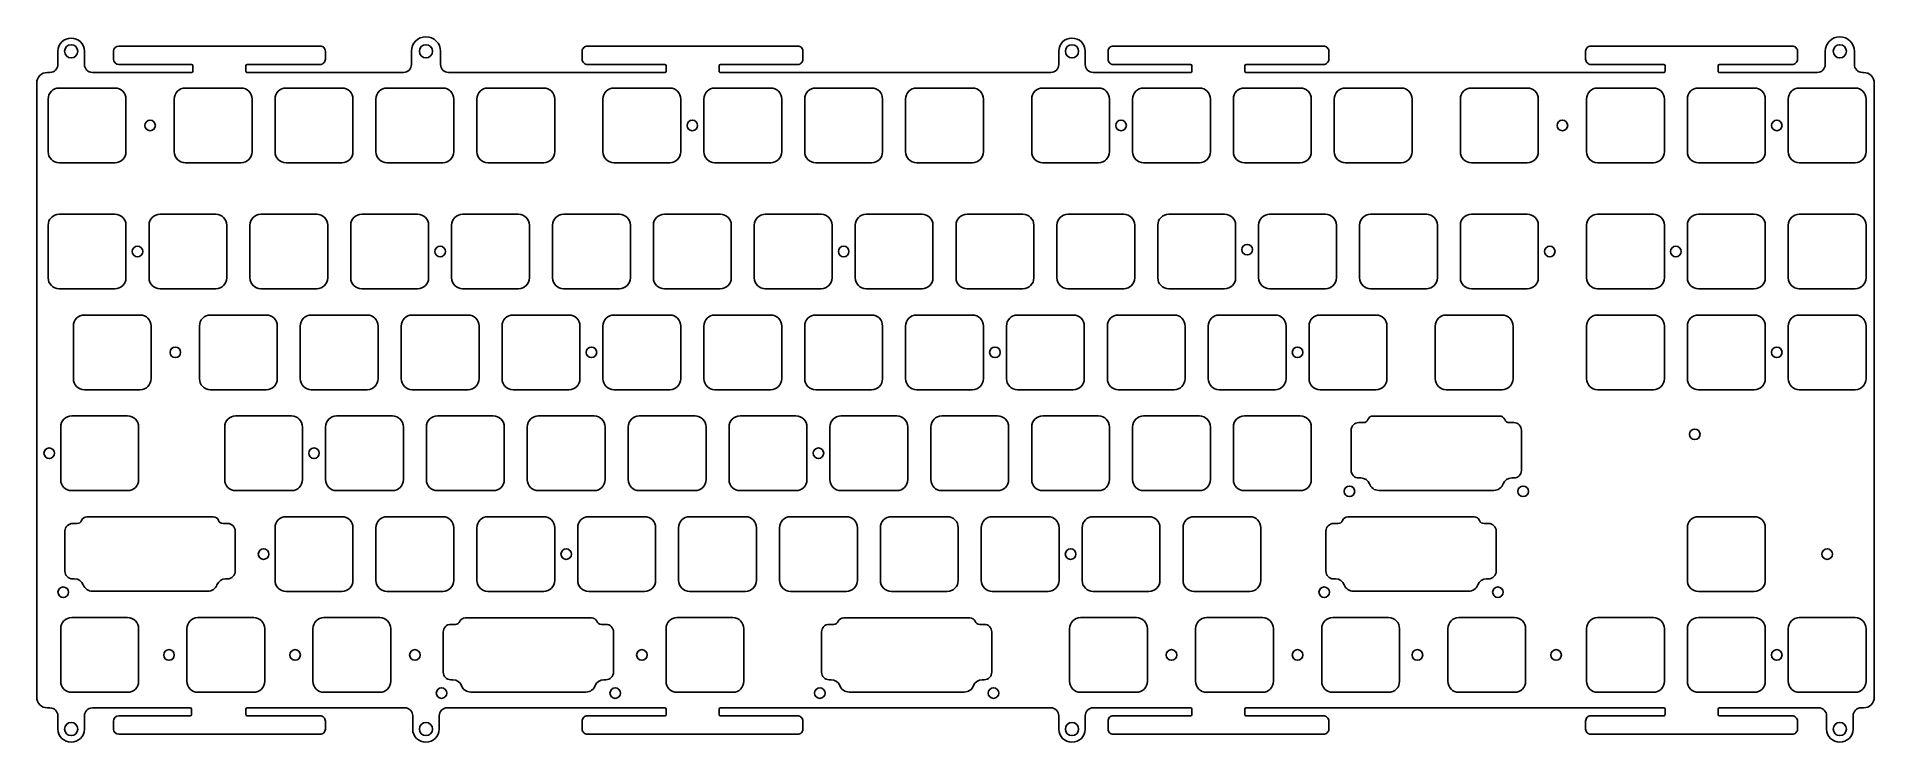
# Model space of a CAD drawing. Header units: millimetres. Extents: x -9 to 338, y -117 to 17.
import ezdxf

# ---------------------------------------------------------------- set-up
doc = ezdxf.new("R2010")
doc.units = ezdxf.units.MM
doc.layers.add('BLACK', color=7, linetype='CONTINUOUS')

msp = doc.modelspace()

# ---------------------------------------------------------------- linework, layer by layer
at = {"layer": 'BLACK', "linetype": 'Continuous'}
for p, q in [((-5.499999, 11.5), (-5.499999, 13.999999)), ((-0.499999, 13.999999), (-0.499999, 11.499999)), ((5.000001, 13.999999), (5.000001, 12.499999)), ((44.000001, 14.999999), (6.000001, 14.999999)), ((45.000001, 12.499999), (45.000001, 13.985828)), ((61.250001, 11.499999), (61.250001, 13.999999)), ((66.750001, 13.999999), (66.750001, 11.499999)), ((93.500001, 13.999999), (93.500001, 12.499999)), ((134.200001, 14.999999), (94.514243, 14.999999)), ((135.200001, 12.499999), (135.200001, 13.985828)), ((183.500001, 11.499999), (183.500001, 13.999999)), ((188.500001, 13.999999), (188.500001, 11.499999)), ((192.800001, 13.999999), (192.800001, 12.499999)), ((233.500001, 14.999999), (193.814243, 14.999999)), ((234.500001, 12.499999), (234.500001, 13.985828)), ((283.000001, 13.999999), (283.000001, 12.499999)), ((322.000001, 14.999999), (284.014243, 14.999999)), ((323.000001, 12.499999), (323.000001, 13.985828)), ((328.250001, 11.499999), (328.250001, 13.999999)), ((333.750001, 13.999999), (333.750001, 11.499999)), ((6.000001, 11.499999), (19.749901, 11.499999)), ((20.000001, 10.249999), (20.000001, 11.25697)), ((30.000001, 11.249899), (30.000001, 10.249899)), ((30.250001, 11.499999), (44.000001, 11.499999)), ((44.000001, 11.500049), (44.000001, 11.499999)), ((66.750001, 11.499999), (66.750049, 11.499999)), ((93.500049, 12.499999), (93.500001, 12.499999)), ((94.500001, 11.499999), (109.099901, 11.499999)), ((109.350001, 10.249999), (109.350001, 11.25697)), ((119.350001, 11.249899), (119.350001, 10.249899)), ((119.600001, 11.499999), (134.200001, 11.499999)), ((134.200001, 11.500049), (134.200001, 11.499999)), ((188.500001, 11.499999), (188.500049, 11.499999)), ((192.800049, 12.499999), (192.800001, 12.499999)), ((193.800001, 11.499999), (208.399901, 11.499999)), ((208.650001, 10.249999), (208.650001, 11.25697)), ((218.650001, 11.249899), (218.650001, 10.249899)), ((218.900001, 11.499999), (233.500001, 11.499999)), ((233.500001, 11.500049), (233.500001, 11.499999)), ((283.000049, 12.499999), (283.000001, 12.499999)), ((284.000001, 11.499999), (297.749901, 11.499999)), ((298.000001, 10.249999), (298.000001, 11.25697)), ((308.000001, 11.249899), (308.000001, 10.249899)), ((308.250001, 11.499999), (322.000001, 11.499999)), ((322.000001, 11.500049), (322.000001, 11.499999)), ((333.750001, 11.499999), (333.750049, 11.499999)), ((-9.499999, -108.000001), (-9.499999, 8)), ((-7.499999, 9.999999), (-7, 9.999999)), ((5.275001, 7.05), (-5.274995, 7.05)), ((1.000001, 9.999999), (19.750001, 9.999999)), ((29.0875, 7.05), (18.537499, 7.05)), ((19.750001, 9.999999), (19.750001, 10.000049)), ((30.249801, 9.999999), (59.750001, 9.999999)), ((48.1375, 7.05), (37.587499, 7.05)), ((67.1875, 7.05), (56.637499, 7.05)), ((59.750001, 9.999999), (59.750001, 10.000049)), ((68.250001, 9.999999), (109.100001, 9.999999)), ((86.2375, 7.05), (75.687499, 7.05)), ((110.05, 7.05), (99.499999, 7.05)), ((109.100001, 9.999999), (109.100001, 10.000049)), ((118.550001, 7.049999), (118.550001, 7.05)), ((129.100001, 7.05), (118.550001, 7.05)), ((119.599801, 9.999999), (182.000001, 9.999999)), ((137.600001, 7.049999), (137.600001, 7.05)), ((148.150001, 7.05), (137.600001, 7.05)), ((156.650001, 7.049999), (156.650001, 7.05)), ((167.200001, 7.05), (156.650001, 7.05)), ((191.0125, 7.05), (180.462499, 7.05)), ((182.000001, 9.999999), (182.000001, 10.000049)), ((190.000001, 9.999999), (208.400001, 9.999999)), ((210.0625, 7.05), (199.512499, 7.05)), ((208.400001, 9.999999), (208.400001, 10.000049)), ((229.1125, 7.05), (218.562499, 7.05)), ((218.899801, 9.999999), (297.750001, 9.999999)), ((248.1625, 7.05), (237.612499, 7.05)), ((261.425001, 7.049999), (261.425001, 7.05)), ((271.975001, 7.05), (261.425001, 7.05)), ((285.237501, 7.049999), (285.237501, 7.05)), ((295.787501, 7.05), (285.237501, 7.05)), ((297.750001, 9.999999), (297.750001, 10.000049)), ((304.287501, 7.049999), (304.287501, 7.05)), ((314.837501, 7.05), (304.287501, 7.05)), ((308.249801, 9.999999), (326.750001, 9.999999)), ((323.337501, 7.049999), (323.337501, 7.05)), ((333.887501, 7.05), (323.337501, 7.05)), ((326.750001, 9.999999), (326.750001, 10.000049)), ((335.250001, 9.999999), (335.500001, 9.999999)), ((337.500001, 7.98), (337.500001, -108.000001)), ((-7.349999, 4.974996), (-7.349999, -4.974998)), ((7.350001, 4.974999), (7.350001, -4.975001)), ((16.4625, 4.975), (16.4625, -4.975001)), ((31.1625, 4.975), (31.1625, -4.975)), ((35.5125, 4.975), (35.5125, -4.975001)), ((50.2125, 4.975), (50.2125, -4.975)), ((54.5625, 4.975), (54.5625, -4.975001)), ((69.2625, 4.975), (69.2625, -4.975)), ((73.6125, 4.975), (73.6125, -4.975001)), ((88.3125, 4.975), (88.3125, -4.975)), ((97.425, 4.975), (97.425, -4.975001)), ((112.125, 4.975), (112.125, -4.975)), ((116.475001, 4.974999), (116.475001, -4.975001)), ((131.175001, 4.974999), (131.175001, -4.975001)), ((135.525001, 4.974999), (135.525001, -4.975001)), ((150.225001, 4.974999), (150.225001, -4.975001)), ((154.575001, 4.974999), (154.575001, -4.975001)), ((169.275001, 4.974999), (169.275001, -4.975001)), ((178.3875, 4.975), (178.3875, -4.975001)), ((193.0875, 4.975), (193.0875, -4.975)), ((197.4375, 4.975), (197.4375, -4.975001)), ((212.1375, 4.975), (212.1375, -4.975)), ((216.4875, 4.975), (216.4875, -4.975001)), ((231.1875, 4.975), (231.1875, -4.975)), ((235.5375, 4.975), (235.5375, -4.975001)), ((250.2375, 4.975), (250.2375, -4.975)), ((259.350001, 4.974999), (259.350001, -4.975001)), ((274.050001, 4.974999), (274.050001, -4.975001)), ((283.162501, 4.974999), (283.162501, -4.975001)), ((297.862501, 4.974999), (297.862501, -4.975001)), ((302.212501, 4.974999), (302.212501, -4.975001)), ((316.912501, 4.974999), (316.912501, -4.975001)), ((321.262501, 4.974999), (321.262501, -4.975001)), ((335.962501, 4.974999), (335.962501, -4.975001)), ((5.275001, -7.05), (-5.274997, -7.05)), ((5.275001, -7.050001), (5.275001, -7.05)), ((29.0875, -7.05), (18.5375, -7.05)), ((48.1375, -7.05), (37.5875, -7.05)), ((67.1875, -7.05), (56.6375, -7.05)), ((86.2375, -7.05), (75.6875, -7.05)), ((110.05, -7.05), (99.5, -7.05)), ((129.100001, -7.05), (118.550001, -7.05)), ((129.100001, -7.050001), (129.100001, -7.05)), ((148.150001, -7.05), (137.600001, -7.05)), ((148.150001, -7.050001), (148.150001, -7.05)), ((167.200001, -7.05), (156.650001, -7.05)), ((167.200001, -7.050001), (167.200001, -7.05)), ((191.0125, -7.05), (180.4625, -7.05)), ((210.0625, -7.05), (199.5125, -7.05)), ((229.1125, -7.05), (218.5625, -7.05)), ((248.1625, -7.05), (237.6125, -7.05)), ((271.975001, -7.05), (261.425001, -7.05)), ((271.975001, -7.050001), (271.975001, -7.05)), ((295.787501, -7.05), (285.237501, -7.05)), ((295.787501, -7.050001), (295.787501, -7.05)), ((314.837501, -7.05), (304.287501, -7.05)), ((314.837501, -7.050001), (314.837501, -7.05)), ((333.887501, -7.05), (323.337501, -7.05)), ((333.887501, -7.050001), (333.887501, -7.05)), ((5.275001, -16.7625), (-5.274993, -16.7625)), ((13.775001, -16.762501), (13.775001, -16.7625)), ((24.325001, -16.7625), (13.775001, -16.7625)), ((32.825001, -16.762501), (32.825001, -16.7625)), ((43.375001, -16.7625), (32.825001, -16.7625)), ((51.875001, -16.762501), (51.875001, -16.7625)), ((62.425001, -16.7625), (51.875001, -16.7625)), ((70.925001, -16.762501), (70.925001, -16.7625)), ((81.475001, -16.7625), (70.925001, -16.7625)), ((89.975001, -16.762501), (89.975001, -16.7625)), ((100.525001, -16.7625), (89.975001, -16.7625)), ((109.025001, -16.762501), (109.025001, -16.7625)), ((119.575001, -16.7625), (109.025001, -16.7625)), ((128.075001, -16.762501), (128.075001, -16.7625)), ((138.625001, -16.7625), (128.075001, -16.7625)), ((147.125001, -16.762501), (147.125001, -16.7625)), ((157.675001, -16.7625), (147.125001, -16.7625)), ((166.175001, -16.762501), (166.175001, -16.7625)), ((176.725001, -16.7625), (166.175001, -16.7625)), ((195.775001, -16.762501), (185.225001, -16.762501)), ((214.825001, -16.762501), (204.275001, -16.762501)), ((233.875001, -16.762501), (223.325001, -16.762501)), ((252.925, -16.7625), (242.374999, -16.7625)), ((271.975, -16.7625), (261.424999, -16.7625)), ((285.237501, -16.762501), (285.237501, -16.7625)), ((295.787501, -16.7625), (285.237501, -16.7625)), ((304.287501, -16.762501), (304.287501, -16.7625)), ((314.837501, -16.7625), (304.287501, -16.7625)), ((323.337501, -16.762501), (323.337501, -16.7625)), ((333.887501, -16.7625), (323.337501, -16.7625)), ((-7.349999, -18.837506), (-7.349999, -28.787498)), ((7.350001, -18.837501), (7.350001, -28.787501)), ((11.700001, -18.837501), (11.700001, -28.787501)), ((26.400001, -18.837501), (26.400001, -28.787501)), ((30.750001, -18.837501), (30.750001, -28.787501)), ((45.450001, -18.837501), (45.450001, -28.787501)), ((49.800001, -18.837501), (49.800001, -28.787501)), ((64.500001, -18.837501), (64.500001, -28.787501)), ((68.850001, -18.837501), (68.850001, -28.787501)), ((83.550001, -18.837501), (83.550001, -28.787501)), ((87.900001, -18.837501), (87.900001, -28.787501)), ((102.600001, -18.837501), (102.600001, -28.787501)), ((106.950001, -18.837501), (106.950001, -28.787501)), ((121.650001, -18.837501), (121.650001, -28.787501)), ((126.000001, -18.837501), (126.000001, -28.787501)), ((140.700001, -18.837501), (140.700001, -28.787501)), ((145.050001, -18.837501), (145.050001, -28.787501)), ((159.750001, -18.837501), (159.750001, -28.787501)), ((164.100001, -18.837501), (164.100001, -28.787501)), ((178.800001, -18.837501), (178.800001, -28.787501)), ((183.150001, -18.837501), (183.150001, -28.787501)), ((197.850001, -18.837501), (197.850001, -28.787501)), ((202.200001, -18.837501), (202.200001, -28.787501)), ((216.900001, -18.837501), (216.900001, -28.787501)), ((221.250001, -18.837501), (221.250001, -28.787501)), ((235.950001, -18.837501), (235.950001, -28.787501)), ((240.3, -18.8375), (240.3, -28.787501)), ((255, -18.8375), (255, -28.7875)), ((259.35, -18.8375), (259.35, -28.787501)), ((274.05, -18.8375), (274.05, -28.7875)), ((283.162501, -18.837501), (283.162501, -28.787501)), ((297.862501, -18.837501), (297.862501, -28.787501)), ((302.212501, -18.837501), (302.212501, -28.787501)), ((316.912501, -18.837501), (316.912501, -28.787501)), ((321.262501, -18.837501), (321.262501, -28.787501)), ((335.962501, -18.837501), (335.962501, -28.787501)), ((5.275001, -30.8625), (-5.274997, -30.8625)), ((5.275001, -30.862501), (5.275001, -30.8625)), ((24.325001, -30.8625), (13.775001, -30.8625)), ((24.325001, -30.862501), (24.325001, -30.8625)), ((43.375001, -30.8625), (32.825001, -30.8625)), ((43.375001, -30.862501), (43.375001, -30.8625)), ((62.425001, -30.8625), (51.875001, -30.8625)), ((62.425001, -30.862501), (62.425001, -30.8625)), ((81.475001, -30.8625), (70.925001, -30.8625)), ((81.475001, -30.862501), (81.475001, -30.8625)), ((100.525001, -30.8625), (89.975001, -30.8625)), ((100.525001, -30.862501), (100.525001, -30.8625)), ((119.575001, -30.8625), (109.025001, -30.8625)), ((119.575001, -30.862501), (119.575001, -30.8625)), ((138.625001, -30.8625), (128.075001, -30.8625)), ((138.625001, -30.862501), (138.625001, -30.8625)), ((157.675001, -30.8625), (147.125001, -30.8625)), ((157.675001, -30.862501), (157.675001, -30.8625)), ((176.725001, -30.8625), (166.175001, -30.8625)), ((176.725001, -30.862501), (176.725001, -30.8625)), ((195.775001, -30.862501), (185.225001, -30.862501)), ((214.825001, -30.862501), (204.275001, -30.862501)), ((233.875001, -30.862501), (223.325001, -30.862501)), ((252.925, -30.8625), (242.375, -30.8625)), ((271.975, -30.8625), (261.425, -30.8625)), ((295.787501, -30.8625), (285.237501, -30.8625)), ((295.787501, -30.862501), (295.787501, -30.8625)), ((314.837501, -30.8625), (304.287501, -30.8625)), ((314.837501, -30.862501), (314.837501, -30.8625)), ((333.887501, -30.8625), (323.337501, -30.8625)), ((333.887501, -30.862501), (333.887501, -30.8625)), ((-2.587499, -37.887506), (-2.587499, -47.837498)), ((10.037501, -35.8125), (-0.512493, -35.8125)), ((12.112501, -37.887501), (12.112501, -47.837501)), ((21.225001, -37.887501), (21.225001, -47.837501)), ((23.300001, -35.812501), (23.300001, -35.8125)), ((33.850001, -35.8125), (23.300001, -35.8125)), ((35.925001, -37.887501), (35.925001, -47.837501)), ((40.275001, -37.887501), (40.275001, -47.837501)), ((42.350001, -35.812501), (42.350001, -35.8125)), ((52.900001, -35.8125), (42.350001, -35.8125)), ((54.975001, -37.887501), (54.975001, -47.837501)), ((59.325001, -37.887501), (59.325001, -47.837501)), ((61.400001, -35.812501), (61.400001, -35.8125)), ((71.950001, -35.8125), (61.400001, -35.8125)), ((74.025001, -37.887501), (74.025001, -47.837501)), ((78.375001, -37.887501), (78.375001, -47.837501)), ((80.450001, -35.812501), (80.450001, -35.8125)), ((91.000001, -35.8125), (80.450001, -35.8125)), ((93.075001, -37.887501), (93.075001, -47.837501)), ((97.425001, -37.887501), (97.425001, -47.837501)), ((99.500001, -35.812501), (99.500001, -35.8125)), ((110.050001, -35.8125), (99.500001, -35.8125)), ((112.125001, -37.887501), (112.125001, -47.837501)), ((116.475001, -37.887501), (116.475001, -47.837501)), ((118.550001, -35.812501), (118.550001, -35.8125)), ((129.100001, -35.8125), (118.550001, -35.8125)), ((131.175001, -37.887501), (131.175001, -47.837501)), ((135.525001, -37.887501), (135.525001, -47.837501)), ((137.600001, -35.812501), (137.600001, -35.8125)), ((148.150001, -35.8125), (137.600001, -35.8125)), ((150.225001, -37.887501), (150.225001, -47.837501)), ((154.575001, -37.887501), (154.575001, -47.837501)), ((156.650001, -35.812501), (156.650001, -35.8125)), ((167.200001, -35.8125), (156.650001, -35.8125)), ((169.275001, -37.887501), (169.275001, -47.837501)), ((173.625001, -37.887501), (173.625001, -47.837501)), ((175.700001, -35.812501), (175.700001, -35.8125)), ((186.250001, -35.8125), (175.700001, -35.8125)), ((188.325001, -37.887501), (188.325001, -47.837501)), ((192.675001, -37.887501), (192.675001, -47.837501)), ((194.750001, -35.812501), (194.750001, -35.8125)), ((205.300001, -35.8125), (194.750001, -35.8125)), ((207.375001, -37.887501), (207.375001, -47.837501)), ((211.725001, -37.887501), (211.725001, -47.837501)), ((213.800001, -35.812501), (213.800001, -35.8125)), ((224.350001, -35.8125), (213.800001, -35.8125)), ((226.425001, -37.887501), (226.425001, -47.837501)), ((230.775001, -37.887501), (230.775001, -47.837501)), ((232.850001, -35.812501), (232.850001, -35.8125)), ((243.400001, -35.8125), (232.850001, -35.8125)), ((245.475001, -37.887501), (245.475001, -47.837501)), ((254.5875, -37.8875), (254.5875, -47.837501)), ((267.2125, -35.8125), (256.662499, -35.8125)), ((269.2875, -37.8875), (269.2875, -47.8375)), ((283.162501, -37.887501), (283.162501, -47.837501)), ((285.237501, -35.812501), (285.237501, -35.8125)), ((295.787501, -35.8125), (285.237501, -35.8125)), ((297.862501, -37.887501), (297.862501, -47.837501)), ((302.212501, -37.887501), (302.212501, -47.837501)), ((304.287501, -35.812501), (304.287501, -35.8125)), ((314.837501, -35.8125), (304.287501, -35.8125)), ((316.912501, -37.887501), (316.912501, -47.837501)), ((321.262501, -37.887501), (321.262501, -47.837501)), ((323.337501, -35.812501), (323.337501, -35.8125)), ((333.887501, -35.8125), (323.337501, -35.8125)), ((335.962501, -37.887501), (335.962501, -47.837501)), ((10.037501, -49.9125), (-0.512497, -49.9125)), ((10.037501, -49.912501), (10.037501, -49.9125)), ((33.850001, -49.9125), (23.300001, -49.9125)), ((33.850001, -49.912501), (33.850001, -49.9125)), ((52.900001, -49.9125), (42.350001, -49.9125)), ((52.900001, -49.912501), (52.900001, -49.9125)), ((71.950001, -49.9125), (61.400001, -49.9125)), ((71.950001, -49.912501), (71.950001, -49.9125)), ((91.000001, -49.9125), (80.450001, -49.9125)), ((91.000001, -49.912501), (91.000001, -49.9125)), ((110.050001, -49.9125), (99.500001, -49.9125)), ((110.050001, -49.912501), (110.050001, -49.9125)), ((129.100001, -49.9125), (118.550001, -49.9125)), ((129.100001, -49.912501), (129.100001, -49.9125)), ((148.150001, -49.9125), (137.600001, -49.9125)), ((148.150001, -49.912501), (148.150001, -49.9125)), ((167.200001, -49.9125), (156.650001, -49.9125)), ((167.200001, -49.912501), (167.200001, -49.9125)), ((186.250001, -49.9125), (175.700001, -49.9125)), ((186.250001, -49.912501), (186.250001, -49.9125)), ((205.300001, -49.9125), (194.750001, -49.9125)), ((205.300001, -49.912501), (205.300001, -49.9125)), ((224.350001, -49.9125), (213.800001, -49.9125)), ((224.350001, -49.912501), (224.350001, -49.9125)), ((243.400001, -49.9125), (232.850001, -49.9125)), ((243.400001, -49.912501), (243.400001, -49.9125)), ((267.2125, -49.9125), (256.6625, -49.9125)), ((295.787501, -49.9125), (285.237501, -49.9125)), ((295.787501, -49.912501), (295.787501, -49.9125)), ((314.837501, -49.9125), (304.287501, -49.9125)), ((314.837501, -49.912501), (314.837501, -49.9125)), ((333.887501, -49.9125), (323.337501, -49.9125)), ((333.887501, -49.912501), (333.887501, -49.9125)), ((7.65625, -54.8625), (-2.893751, -54.8625)), ((28.062501, -54.862501), (28.062501, -54.8625)), ((38.612501, -54.8625), (28.062501, -54.8625)), ((47.112501, -54.862501), (47.112501, -54.8625)), ((57.662501, -54.8625), (47.112501, -54.8625)), ((66.162501, -54.862501), (66.162501, -54.8625)), ((76.712501, -54.8625), (66.162501, -54.8625)), ((85.212501, -54.862501), (85.212501, -54.8625)), ((95.762501, -54.8625), (85.212501, -54.8625)), ((104.262501, -54.862501), (104.262501, -54.8625)), ((114.812501, -54.8625), (104.262501, -54.8625)), ((123.312501, -54.862501), (123.312501, -54.8625)), ((133.862501, -54.8625), (123.312501, -54.8625)), ((142.362501, -54.862501), (142.362501, -54.8625)), ((152.912501, -54.8625), (142.362501, -54.8625)), ((161.412501, -54.862501), (161.412501, -54.8625)), ((171.962501, -54.8625), (161.412501, -54.8625)), ((180.462501, -54.862501), (180.462501, -54.8625)), ((191.012501, -54.8625), (180.462501, -54.8625)), ((199.512501, -54.862501), (199.512501, -54.8625)), ((210.062501, -54.8625), (199.512501, -54.8625)), ((218.562501, -54.862501), (218.562501, -54.8625)), ((229.112501, -54.8625), (218.562501, -54.8625)), ((242.866125, -54.884911), (242.866125, -54.8849)), ((242.866125, -54.8849), (266.721325, -54.8849)), ((-4.96875, -56.9375), (-4.96875, -66.887501)), ((9.73125, -56.9375), (9.73125, -66.8875)), ((25.987501, -56.937501), (25.987501, -66.887501)), ((40.687501, -56.937501), (40.687501, -66.887501)), ((45.037501, -56.937501), (45.037501, -66.887501)), ((59.737501, -56.937501), (59.737501, -66.887501)), ((64.087501, -56.937501), (64.087501, -66.887501)), ((78.787501, -56.937501), (78.787501, -66.887501)), ((83.137501, -56.937501), (83.137501, -66.887501)), ((97.837501, -56.937501), (97.837501, -66.887501)), ((102.187501, -56.937501), (102.187501, -66.887501)), ((116.887501, -56.937501), (116.887501, -66.887501)), ((121.237501, -56.937501), (121.237501, -66.887501)), ((135.937501, -56.937501), (135.937501, -66.887501)), ((140.287501, -56.937501), (140.287501, -66.887501)), ((154.987501, -56.937501), (154.987501, -66.887501)), ((159.337501, -56.937501), (159.337501, -66.887501)), ((174.037501, -56.937501), (174.037501, -66.887501)), ((178.387501, -56.937501), (178.387501, -66.887501)), ((193.087501, -56.937501), (193.087501, -66.887501)), ((197.437501, -56.937501), (197.437501, -66.887501)), ((212.137501, -56.937501), (212.137501, -66.887501)), ((216.487501, -56.937501), (216.487501, -66.887501)), ((231.187501, -56.937501), (231.187501, -66.887501)), ((238.718235, -65.16294), (238.718235, -57.5622)), ((240.155262, -56.13706), (241.008825, -56.13706)), ((241.008825, -56.137048), (241.008825, -56.13706)), ((268.578525, -56.13706), (269.444125, -56.13706)), ((270.869115, -57.56206), (270.869115, -65.1629)), ((7.65625, -68.9625), (-2.89375, -68.9625)), ((38.612501, -68.9625), (28.062501, -68.9625)), ((38.612501, -68.962501), (38.612501, -68.9625)), ((57.662501, -68.9625), (47.112501, -68.9625)), ((57.662501, -68.962501), (57.662501, -68.9625)), ((76.712501, -68.9625), (66.162501, -68.9625)), ((76.712501, -68.962501), (76.712501, -68.9625)), ((95.762501, -68.9625), (85.212501, -68.9625)), ((95.762501, -68.962501), (95.762501, -68.9625)), ((114.812501, -68.9625), (104.262501, -68.9625)), ((114.812501, -68.962501), (114.812501, -68.9625)), ((133.862501, -68.9625), (123.312501, -68.9625)), ((133.862501, -68.962501), (133.862501, -68.9625)), ((152.912501, -68.9625), (142.362501, -68.9625)), ((152.912501, -68.962501), (152.912501, -68.9625)), ((171.962501, -68.9625), (161.412501, -68.9625)), ((171.962501, -68.962501), (171.962501, -68.9625)), ((191.012501, -68.9625), (180.462501, -68.9625)), ((191.012501, -68.962501), (191.012501, -68.9625)), ((210.062501, -68.9625), (199.512501, -68.9625)), ((210.062501, -68.962501), (210.062501, -68.9625)), ((229.112501, -68.9625), (218.562501, -68.9625)), ((229.112501, -68.962501), (229.112501, -68.9625)), ((240.547325, -66.58794), (240.143225, -66.58794)), ((265.669175, -68.92441), (243.918325, -68.92441)), ((269.432208, -66.58794), (269.040075, -66.58794)), ((-2.732238, -75.18706), (-1.878675, -75.18706)), ((-1.878675, -75.187048), (-1.878675, -75.18706)), ((-0.021375, -73.934911), (-0.021375, -73.9349)), ((-0.021375, -73.9349), (23.833825, -73.9349)), ((25.691025, -75.18706), (26.556625, -75.18706)), ((35.512501, -75.987501), (35.512501, -85.937501)), ((37.587501, -73.912501), (37.587501, -73.9125)), ((48.137501, -73.9125), (37.587501, -73.9125)), ((50.212501, -75.987501), (50.212501, -85.937501)), ((54.562501, -75.987501), (54.562501, -85.937501)), ((56.637501, -73.912501), (56.637501, -73.9125)), ((67.187501, -73.9125), (56.637501, -73.9125)), ((69.262501, -75.987501), (69.262501, -85.937501)), ((73.612501, -75.987501), (73.612501, -85.937501)), ((75.687501, -73.912501), (75.687501, -73.9125)), ((86.237501, -73.9125), (75.687501, -73.9125)), ((88.312501, -75.987501), (88.312501, -85.937501)), ((92.662501, -75.987501), (92.662501, -85.937501)), ((94.737501, -73.912501), (94.737501, -73.9125)), ((105.287501, -73.9125), (94.737501, -73.9125)), ((107.362501, -75.987501), (107.362501, -85.937501)), ((111.712501, -75.987501), (111.712501, -85.937501)), ((113.787501, -73.912501), (113.787501, -73.9125)), ((124.337501, -73.9125), (113.787501, -73.9125)), ((126.412501, -75.987501), (126.412501, -85.937501)), ((130.762501, -75.987501), (130.762501, -85.937501)), ((132.837501, -73.912501), (132.837501, -73.9125)), ((143.387501, -73.9125), (132.837501, -73.9125)), ((145.462501, -75.987501), (145.462501, -85.937501)), ((149.812501, -75.987501), (149.812501, -85.937501)), ((151.887501, -73.912501), (151.887501, -73.9125)), ((162.437501, -73.9125), (151.887501, -73.9125)), ((164.512501, -75.987501), (164.512501, -85.937501)), ((168.862501, -75.987501), (168.862501, -85.937501)), ((170.937501, -73.912501), (170.937501, -73.9125)), ((181.487501, -73.9125), (170.937501, -73.9125)), ((183.562501, -75.987501), (183.562501, -85.937501)), ((187.9125, -75.987501), (187.9125, -85.937501)), ((200.537501, -73.9125), (189.987501, -73.9125)), ((202.6125, -75.9875), (202.6125, -85.937501)), ((202.612502, -75.9875), (202.6125, -75.9875)), ((206.9625, -75.987501), (206.9625, -85.937501)), ((219.587501, -73.9125), (209.037501, -73.9125)), ((221.6625, -75.9875), (221.6625, -85.937501)), ((221.662502, -75.9875), (221.6625, -75.9875)), ((235.392762, -75.18706), (236.246325, -75.18706)), ((236.246325, -75.187048), (236.246325, -75.18706)), ((238.103625, -73.9349), (261.958825, -73.9349)), ((238.103625, -73.934911), (238.103625, -73.9349)), ((263.816025, -75.18706), (264.681625, -75.18706)), ((302.212501, -75.987501), (302.212501, -85.937501)), ((304.287501, -73.912501), (304.287501, -73.9125)), ((314.837501, -73.9125), (304.287501, -73.9125)), ((316.912501, -75.987501), (316.912501, -85.937501)), ((-4.169265, -84.21294), (-4.169265, -76.6122)), ((27.981615, -76.61206), (27.981615, -84.2129)), ((233.955735, -84.21294), (233.955735, -76.6122)), ((266.106615, -76.61206), (266.106615, -84.2129)), ((-2.340175, -85.63794), (-2.744275, -85.63794)), ((26.544708, -85.63794), (26.152575, -85.63794)), ((235.784825, -85.63794), (235.380725, -85.63794)), ((264.669708, -85.63794), (264.277575, -85.63794)), ((22.781675, -87.97441), (1.030825, -87.97441)), ((48.137501, -88.0125), (37.587501, -88.0125)), ((48.137501, -88.012501), (48.137501, -88.0125)), ((67.187501, -88.0125), (56.637501, -88.0125)), ((67.187501, -88.012501), (67.187501, -88.0125)), ((86.237501, -88.0125), (75.687501, -88.0125)), ((86.237501, -88.012501), (86.237501, -88.0125)), ((105.287501, -88.0125), (94.737501, -88.0125)), ((105.287501, -88.012501), (105.287501, -88.0125)), ((124.337501, -88.0125), (113.787501, -88.0125)), ((124.337501, -88.012501), (124.337501, -88.0125)), ((143.387501, -88.0125), (132.837501, -88.0125)), ((143.387501, -88.012501), (143.387501, -88.0125)), ((162.437501, -88.0125), (151.887501, -88.0125)), ((162.437501, -88.012501), (162.437501, -88.0125)), ((181.487501, -88.0125), (170.937501, -88.0125)), ((181.487501, -88.012501), (181.487501, -88.0125)), ((200.537501, -88.0125), (189.987501, -88.0125)), ((219.587501, -88.0125), (209.037501, -88.0125)), ((260.906675, -87.97441), (239.155825, -87.97441)), ((314.837501, -88.0125), (304.287501, -88.0125)), ((314.837501, -88.012501), (314.837501, -88.0125)), ((7.65625, -92.9625), (-2.893751, -92.9625)), ((31.46875, -92.9625), (20.918749, -92.9625)), ((55.28125, -92.9625), (44.731249, -92.9625)), ((71.416125, -92.984911), (71.416125, -92.9849)), ((71.416125, -92.9849), (95.271325, -92.9849)), ((121.95625, -92.9625), (111.406249, -92.9625)), ((142.853625, -92.984911), (142.853625, -92.9849)), ((142.853625, -92.9849), (166.708825, -92.9849)), ((198.15625, -92.9625), (187.606249, -92.9625)), ((221.96875, -92.9625), (211.418749, -92.9625)), ((245.78125, -92.9625), (235.231249, -92.9625)), ((269.59375, -92.9625), (259.043749, -92.9625)), ((285.237501, -92.962501), (285.237501, -92.9625)), ((295.787501, -92.9625), (285.237501, -92.9625)), ((304.287501, -92.962501), (304.287501, -92.9625)), ((314.837501, -92.9625), (304.287501, -92.9625)), ((323.337501, -92.962501), (323.337501, -92.9625)), ((333.887501, -92.9625), (323.337501, -92.9625)), ((-4.96875, -95.0375), (-4.96875, -104.987501)), ((9.73125, -95.0375), (9.73125, -104.9875)), ((18.84375, -95.0375), (18.84375, -104.987501)), ((33.54375, -95.0375), (33.54375, -104.9875)), ((42.65625, -95.0375), (42.65625, -104.987501)), ((57.35625, -95.0375), (57.35625, -104.9875)), ((67.268235, -103.26294), (67.268235, -95.6622)), ((68.705262, -94.23706), (69.558825, -94.23706)), ((69.558825, -94.237048), (69.558825, -94.23706)), ((97.128525, -94.23706), (97.994125, -94.23706)), ((99.419115, -95.66206), (99.419115, -103.2629)), ((109.33125, -95.0375), (109.33125, -104.987501)), ((124.03125, -95.0375), (124.03125, -104.9875)), ((138.705735, -103.26294), (138.705735, -95.6622)), ((140.142762, -94.23706), (140.996325, -94.23706)), ((140.996325, -94.237048), (140.996325, -94.23706)), ((168.566025, -94.23706), (169.431625, -94.23706)), ((170.856615, -95.66206), (170.856615, -103.2629)), ((185.53125, -95.0375), (185.53125, -104.987501)), ((200.23125, -95.0375), (200.23125, -104.9875)), ((209.34375, -95.0375), (209.34375, -104.987501)), ((224.04375, -95.0375), (224.04375, -104.9875)), ((233.15625, -95.0375), (233.15625, -104.987501)), ((247.85625, -95.0375), (247.85625, -104.9875)), ((256.96875, -95.0375), (256.96875, -104.987501)), ((271.66875, -95.0375), (271.66875, -104.9875)), ((283.162501, -95.037501), (283.162501, -104.987501)), ((297.862501, -95.037501), (297.862501, -104.987501)), ((302.212501, -95.037501), (302.212501, -104.987501)), ((316.912501, -95.037501), (316.912501, -104.987501)), ((321.262501, -95.037501), (321.262501, -104.987501)), ((335.962501, -95.037501), (335.962501, -104.987501)), ((7.65625, -107.0625), (-2.89375, -107.0625)), ((31.46875, -107.0625), (20.91875, -107.0625)), ((55.28125, -107.0625), (44.73125, -107.0625)), ((69.097325, -104.68794), (68.693225, -104.68794)), ((94.219175, -107.02441), (72.468325, -107.02441)), ((97.982208, -104.68794), (97.590075, -104.68794)), ((121.95625, -107.0625), (111.40625, -107.0625)), ((140.534825, -104.68794), (140.130725, -104.68794)), ((165.656675, -107.02441), (143.905825, -107.02441)), ((169.419708, -104.68794), (169.027575, -104.68794)), ((198.15625, -107.0625), (187.60625, -107.0625)), ((221.96875, -107.0625), (211.41875, -107.0625)), ((245.78125, -107.0625), (235.23125, -107.0625)), ((269.59375, -107.0625), (259.04375, -107.0625)), ((295.787501, -107.0625), (285.237501, -107.0625)), ((295.787501, -107.062501), (295.787501, -107.0625)), ((314.837501, -107.0625), (304.287501, -107.0625)), ((314.837501, -107.062501), (314.837501, -107.0625)), ((333.887501, -107.0625), (323.337501, -107.0625)), ((333.887501, -107.062501), (333.887501, -107.0625)), ((-7.5, -110.000001), (-7, -110.000001)), ((19.499901, -110.000001), (1.000001, -110.000001)), ((19.750001, -111.250001), (19.750001, -110.242994)), ((30.000001, -110.250101), (30.000001, -111.250101)), ((30.250001, -110.000001), (59.999901, -110.000001)), ((68.000001, -110.000001), (109.099901, -110.000001)), ((109.350001, -111.250001), (109.350001, -110.242994)), ((119.350001, -110.250101), (119.350001, -111.250101)), ((119.600001, -110.000001), (181.999901, -110.000001)), ((190.000001, -110.000001), (208.399901, -110.000001)), ((208.650001, -110.257208), (208.650001, -111.250001)), ((218.650001, -111.250101), (218.650001, -110.250101)), ((297.749901, -110.000001), (218.900001, -110.000001)), ((298.000001, -111.250001), (298.000001, -110.242994)), ((308.000001, -110.250101), (308.000001, -111.250101)), ((326.999901, -110.000001), (308.250001, -110.000001)), ((333.8638, -109.31154), (333.8638, -109.311514)), ((335.000001, -110.000001), (335.500001, -110.000001)), ((335.500001, -109.999951), (335.500001, -110.000001)), ((-5.499999, -114.000001), (-5.499999, -111.500002)), ((-0.499999, -111.500001), (-0.499999, -114.000001)), ((5.000001, -112.500001), (5.000001, -114.000001)), ((19.500001, -111.500001), (6.000001, -111.500001)), ((19.500001, -111.500001), (19.500001, -111.499951)), ((44.000001, -111.500001), (30.249801, -111.500001)), ((45.000001, -114.000001), (45.000001, -112.514243)), ((61.500001, -114.000001), (61.500001, -111.517421)), ((66.500001, -111.499901), (66.500001, -114.000001)), ((93.500001, -112.500001), (93.500001, -114.000001)), ((93.500049, -114.000001), (93.500001, -114.000001)), ((109.100001, -111.500001), (94.514243, -111.500001)), ((109.100001, -111.500001), (109.100001, -111.499951)), ((134.200001, -111.500001), (119.599801, -111.500001)), ((135.200001, -114.000001), (135.200001, -112.514243)), ((183.500001, -114.000001), (183.500001, -111.517421)), ((188.500001, -114.000001), (188.500001, -111.499901)), ((192.800001, -114.000001), (192.800001, -112.500001)), ((192.800049, -114.000001), (192.800001, -114.000001)), ((193.814243, -111.500001), (208.400001, -111.500001)), ((208.400001, -111.500001), (208.400001, -111.499951)), ((218.899801, -111.500001), (233.500001, -111.500001)), ((234.500001, -112.514243), (234.500001, -114.000001)), ((283.000001, -112.500001), (283.000001, -114.000001)), ((283.000049, -114.000001), (283.000001, -114.000001)), ((297.750001, -111.500001), (284.014243, -111.500001)), ((297.750001, -111.500001), (297.750001, -111.499951)), ((322.000001, -111.500001), (308.249801, -111.500001)), ((323.000001, -114.000001), (323.000001, -112.514243)), ((328.500001, -114.000001), (328.500001, -111.517421)), ((333.500001, -111.499901), (333.500001, -114.000001)), ((6.000001, -115.000001), (44.000001, -115.000001)), ((44.000001, -114.999951), (44.000001, -115.000001)), ((94.500001, -115.000001), (134.200001, -115.000001)), ((134.200001, -114.999951), (134.200001, -115.000001)), ((233.500001, -115.000001), (193.800001, -115.000001)), ((233.500001, -114.999951), (233.500001, -115.000001)), ((284.000001, -115.000001), (322.000001, -115.000001)), ((322.000001, -114.999951), (322.000001, -115.000001))]:
    msp.add_line(p, q, dxfattribs=at)
at = {"layer": 'BLACK'}
for centre, radius in [((-2.999999, 13.999999), 1.25), ((64.000001, 13.999999), 1.25), ((186.000001, 13.999999), 1.25), ((331.000001, 13.999999), 1.25), ((11.90625, 0), 1), ((114.3, 0), 1), ((195.2625, 0), 1), ((278.60625, 0), 1), ((319.0875, 0), 1), ((9.525, -23.8125), 1), ((66.675, -23.8125), 1), ((142.875, -23.8125), 1), ((219.0842, -23.4625), 1), ((276.224999, -23.8125), 1), ((300.0375, -23.8125), 1), ((16.66875, -42.8625), 1), ((95.25, -42.8625), 1), ((171.45, -42.8625), 1), ((228.6, -42.8625), 1), ((319.0875, -42.8625), 1), ((303.609375, -58.340625), 1), ((-7.14375, -61.9125), 1), ((42.8625, -61.9125), 1), ((138.1125, -61.9125), 1), ((238.39375, -69.1125), 1), ((271.19375, -69.1125), 1), ((33.3375, -80.9625), 1), ((90.4875, -80.9625), 1), ((185.7375, -80.9625), 1), ((328.6125, -80.9625), 1), ((-4.49375, -88.1625), 1), ((233.63125, -88.1625), 1), ((266.43125, -88.1625), 1), ((15.478199, -100.0125), 1), ((39.290699, -100.0125), 1), ((61.912574, -100.0125), 1), ((104.775074, -100.0125), 1), ((204.787574, -100.0125), 1), ((228.600074, -100.0125), 1), ((251.221949, -100.0125), 1), ((277.415625, -100.0125), 1), ((319.0875, -100.0125), 1), ((66.94375, -107.2125), 1), ((99.74375, -107.2125), 1), ((138.38125, -107.2125), 1), ((171.18125, -107.2125), 1), ((-2.999999, -114.000001), 1.25), ((64.000001, -114.000001), 1.25), ((186.000001, -114.000001), 1.25), ((331.000001, -114.000001), 1.25)]:
    msp.add_circle(centre, radius, dxfattribs=at)
for centre, radius, start, end in [((-2.999999, 13.999999), 2.5, 0, 180), ((6.000001, 13.999999), 1, 90, 180), ((43.999901, 13.999799), 1.0002, 359.19965276, 89.99427157), ((64.000001, 13.999999), 2.75, 0, 180), ((94.500201, 13.999899), 1.0002, 89.19558597, 179.99427157), ((134.199901, 13.999799), 1.0002, 359.19965276, 89.99427157), ((186.000001, 13.999999), 2.5, 0, 180), ((193.800201, 13.999899), 1.0002, 89.19558597, 179.99427157), ((233.499901, 13.999799), 1.0002, 359.19965276, 89.99427157), ((284.000201, 13.999899), 1.0002, 89.19558597, 179.99427157), ((321.999901, 13.999799), 1.0002, 359.19965276, 89.99427157), ((331.000001, 13.999999), 2.75, 0, 180), ((-7, 11.5), 1.500001, 270, 0), ((1.000001, 11.499999), 1.5, 180, 270), ((6.000001, 12.499999), 1, 180, 270), ((19.749901, 11.249799), 0.2502, 1.64236504, 90), ((30.250101, 11.249899), 0.2501, 90.02290915, 180), ((44.000101, 12.499999), 0.9999, 269.99427014, 0), ((59.750101, 11.499999), 1.4999, 269.99618015, 0), ((68.250001, 11.499899), 1.4999, 179.99618016, 270), ((94.500001, 12.499899), 0.9999, 179.99427015, 270), ((109.099901, 11.249799), 0.2502, 1.64236504, 90), ((119.600101, 11.249899), 0.2501, 90.02290915, 180), ((134.200101, 12.499999), 0.9999, 269.99427014, 0), ((182.000101, 11.499999), 1.4999, 269.99618015, 0), ((190.000001, 11.499899), 1.4999, 179.99618016, 270), ((193.800001, 12.499899), 0.9999, 179.99427015, 270), ((208.399901, 11.249799), 0.2502, 1.64236504, 90), ((218.900101, 11.249899), 0.2501, 90.02290915, 180), ((233.500101, 12.499999), 0.9999, 269.99427014, 0), ((284.000001, 12.499899), 0.9999, 179.99427015, 270), ((297.749901, 11.249799), 0.2502, 1.64236504, 90), ((308.250101, 11.249899), 0.2501, 90.02290915, 180), ((322.000101, 12.499999), 0.9999, 269.99427014, 0), ((326.750101, 11.499999), 1.4999, 269.99618015, 0), ((335.250001, 11.499899), 1.4999, 179.99618016, 270), ((-7.5, 8), 1.999999, 89.99997135, 180), ((-5.274995, 4.974996), 2.075004, 90, 180), ((5.275001, 4.974999), 2.075001, 0, 90), ((18.537504, 4.974996), 2.075004, 90.00013806, 179.99988955), ((19.750101, 10.249999), 0.2499, 269.9770771, 0), ((29.0875, 4.975), 2.075, 0, 90), ((30.249801, 10.249799), 0.2498, 179.97706334, 270), ((37.587504, 4.974996), 2.075004, 90.00013806, 179.99988955), ((48.1375, 4.975), 2.075, 0, 90), ((56.637504, 4.974996), 2.075004, 90.00013806, 179.99988955), ((67.1875, 4.975), 2.075, 0, 90), ((75.687504, 4.974996), 2.075004, 90.00013806, 179.99988955), ((86.2375, 4.975), 2.075, 0, 90), ((99.500004, 4.974996), 2.075004, 90.00013806, 179.99988955), ((109.100101, 10.249999), 0.2499, 269.9770771, 0), ((110.05, 4.975), 2.075, 0, 90), ((118.550001, 4.974999), 2.075, 90, 180), ((119.599801, 10.249799), 0.2498, 179.97706334, 270), ((129.100001, 4.974999), 2.075001, 0, 90), ((137.600001, 4.974999), 2.075, 90, 180), ((148.150001, 4.974999), 2.075001, 0, 90), ((156.650001, 4.974999), 2.075, 90, 180), ((167.200001, 4.974999), 2.075001, 0, 90), ((180.462504, 4.974996), 2.075004, 90.00013806, 179.99988955), ((191.0125, 4.975), 2.075, 0, 90), ((199.512504, 4.974996), 2.075004, 90.00013806, 179.99988955), ((208.400101, 10.249999), 0.2499, 269.9770771, 0), ((210.0625, 4.975), 2.075, 0, 90), ((218.562504, 4.974996), 2.075004, 90.00013806, 179.99988955), ((218.899801, 10.249799), 0.2498, 179.97706334, 270), ((229.1125, 4.975), 2.075, 0, 90), ((237.612504, 4.974996), 2.075004, 90.00013806, 179.99988955), ((248.1625, 4.975), 2.075, 0, 90), ((261.425001, 4.974999), 2.075, 90, 180), ((271.975001, 4.974999), 2.075001, 0, 90), ((285.237501, 4.974999), 2.075, 90, 180), ((295.787501, 4.974999), 2.075001, 0, 90), ((297.750101, 10.249999), 0.2499, 269.9770771, 0), ((304.287501, 4.974999), 2.075, 90, 180), ((308.249801, 10.249799), 0.2498, 179.97706334, 270), ((314.837501, 4.974999), 2.075001, 0, 90), ((323.337501, 4.974999), 2.075, 90, 180), ((333.887501, 4.974999), 2.075001, 0, 90), ((335.499901, 7.999799), 2.0002, 359.43284731, 89.9971355), ((-5.274997, -4.974998), 2.075002, 180, 270), ((5.275001, -4.975001), 2.075, 270, 0), ((18.537502, -4.974998), 2.075002, 180.00008284, 269.99994478), ((29.0875, -4.975), 2.075, 270, 0), ((37.587502, -4.974998), 2.075002, 180.00008284, 269.99994478), ((48.1375, -4.975), 2.075, 270, 0), ((56.637502, -4.974998), 2.075002, 180.00008284, 269.99994478), ((67.1875, -4.975), 2.075, 270, 0), ((75.687502, -4.974998), 2.075002, 180.00008284, 269.99994478), ((86.2375, -4.975), 2.075, 270, 0), ((99.500002, -4.974998), 2.075002, 180.00008284, 269.99994478), ((110.05, -4.975), 2.075, 270, 0), ((118.550001, -4.975001), 2.074999, 180, 270), ((129.100001, -4.975001), 2.075, 270, 0), ((137.600001, -4.975001), 2.074999, 180, 270), ((148.150001, -4.975001), 2.075, 270, 0), ((156.650001, -4.975001), 2.074999, 180, 270), ((167.200001, -4.975001), 2.075, 270, 0), ((180.462502, -4.974998), 2.075002, 180.00008284, 269.99994478), ((191.0125, -4.975), 2.075, 270, 0), ((199.512502, -4.974998), 2.075002, 180.00008284, 269.99994478), ((210.0625, -4.975), 2.075, 270, 0), ((218.562502, -4.974998), 2.075002, 180.00008284, 269.99994478), ((229.1125, -4.975), 2.075, 270, 0), ((237.612502, -4.974998), 2.075002, 180.00008284, 269.99994478), ((248.1625, -4.975), 2.075, 270, 0), ((261.425001, -4.975001), 2.074999, 180, 270), ((271.975001, -4.975001), 2.075, 270, 0), ((285.237501, -4.975001), 2.074999, 180, 270), ((295.787501, -4.975001), 2.075, 270, 0), ((304.287501, -4.975001), 2.074999, 180, 270), ((314.837501, -4.975001), 2.075, 270, 0), ((323.337501, -4.975001), 2.074999, 180, 270), ((333.887501, -4.975001), 2.075, 270, 0), ((-5.274994, -18.837505), 2.075005, 89.99997239, 180.00002761), ((5.275001, -18.837501), 2.075001, 0, 90), ((13.775001, -18.837501), 2.075, 90, 180), ((24.325001, -18.837501), 2.075001, 0, 90), ((32.825001, -18.837501), 2.075, 90, 180), ((43.375001, -18.837501), 2.075001, 0, 90), ((51.875001, -18.837501), 2.075, 90, 180), ((62.425001, -18.837501), 2.075001, 0, 90), ((70.925001, -18.837501), 2.075, 90, 180), ((81.475001, -18.837501), 2.075001, 0, 90), ((89.975001, -18.837501), 2.075, 90, 180), ((100.525001, -18.837501), 2.075001, 0, 90), ((109.025001, -18.837501), 2.075, 90, 180), ((119.575001, -18.837501), 2.075001, 0, 90), ((128.075001, -18.837501), 2.075, 90, 180), ((138.625001, -18.837501), 2.075001, 0, 90), ((147.125001, -18.837501), 2.075, 90, 180), ((157.675001, -18.837501), 2.075001, 0, 90), ((166.175001, -18.837501), 2.075, 90, 180), ((176.725001, -18.837501), 2.075001, 0, 90), ((185.225001, -18.837501), 2.075, 90, 180), ((195.775001, -18.837501), 2.075, 0, 90), ((204.275001, -18.837501), 2.075, 90, 180), ((214.825001, -18.837501), 2.075, 0, 90), ((223.325001, -18.837501), 2.075, 90, 180), ((233.875001, -18.837501), 2.075, 0, 90), ((242.375004, -18.837504), 2.075004, 90.00013806, 179.99988955), ((252.925, -18.8375), 2.075, 0, 90), ((261.425, -18.8375), 2.075, 90.00002761, 180), ((271.975, -18.8375), 2.075, 0, 90), ((285.237501, -18.837501), 2.075, 90, 180), ((295.787501, -18.837501), 2.075001, 0, 90), ((304.287501, -18.837501), 2.075, 90, 180), ((314.837501, -18.837501), 2.075001, 0, 90), ((323.337501, -18.837501), 2.075, 90, 180), ((333.887501, -18.837501), 2.075001, 0, 90), ((-5.274997, -28.787498), 2.075002, 180, 270), ((5.275001, -28.787501), 2.075, 270, 0), ((13.775001, -28.787501), 2.074999, 180, 270), ((24.325001, -28.787501), 2.075, 270, 0), ((32.825001, -28.787501), 2.074999, 180, 270), ((43.375001, -28.787501), 2.075, 270, 0), ((51.875001, -28.787501), 2.074999, 180, 270), ((62.425001, -28.787501), 2.075, 270, 0), ((70.925001, -28.787501), 2.074999, 180, 270), ((81.475001, -28.787501), 2.075, 270, 0), ((89.975001, -28.787501), 2.074999, 180, 270), ((100.525001, -28.787501), 2.075, 270, 0), ((109.025001, -28.787501), 2.074999, 180, 270), ((119.575001, -28.787501), 2.075, 270, 0), ((128.075001, -28.787501), 2.074999, 180, 270), ((138.625001, -28.787501), 2.075, 270, 0), ((147.125001, -28.787501), 2.074999, 180, 270), ((157.675001, -28.787501), 2.075, 270, 0), ((166.175001, -28.787501), 2.074999, 180, 270), ((176.725001, -28.787501), 2.075, 270, 0), ((185.225001, -28.787501), 2.075, 180, 270), ((195.775001, -28.787501), 2.075, 270, 0), ((204.275001, -28.787501), 2.075, 180, 270), ((214.825001, -28.787501), 2.075, 270, 0), ((223.325001, -28.787501), 2.075, 180, 270), ((233.875001, -28.787501), 2.075, 270, 0), ((242.375002, -28.787498), 2.075002, 180.00008284, 269.99994478), ((252.925, -28.7875), 2.075, 270, 0), ((261.425, -28.7875), 2.075, 180.00002761, 270), ((271.975, -28.7875), 2.075, 270, 0), ((285.237501, -28.787501), 2.074999, 180, 270), ((295.787501, -28.787501), 2.075, 270, 0), ((304.287501, -28.787501), 2.074999, 180, 270), ((314.837501, -28.787501), 2.075, 270, 0), ((323.337501, -28.787501), 2.074999, 180, 270), ((333.887501, -28.787501), 2.075, 270, 0), ((-0.512494, -37.887505), 2.075005, 89.99997239, 180.00002761), ((10.037501, -37.887501), 2.075001, 0, 90), ((23.300001, -37.887501), 2.075, 90, 180), ((33.850001, -37.887501), 2.075001, 0, 90), ((42.350001, -37.887501), 2.075, 90, 180), ((52.900001, -37.887501), 2.075001, 0, 90), ((61.400001, -37.887501), 2.075, 90, 180), ((71.950001, -37.887501), 2.075001, 0, 90), ((80.450001, -37.887501), 2.075, 90, 180), ((91.000001, -37.887501), 2.075001, 0, 90), ((99.500001, -37.887501), 2.075, 90, 180), ((110.050001, -37.887501), 2.075001, 0, 90), ((118.550001, -37.887501), 2.075, 90, 180), ((129.100001, -37.887501), 2.075001, 0, 90), ((137.600001, -37.887501), 2.075, 90, 180), ((148.150001, -37.887501), 2.075001, 0, 90), ((156.650001, -37.887501), 2.075, 90, 180), ((167.200001, -37.887501), 2.075001, 0, 90), ((175.700001, -37.887501), 2.075, 90, 180), ((186.250001, -37.887501), 2.075001, 0, 90), ((194.750001, -37.887501), 2.075, 90, 180), ((205.300001, -37.887501), 2.075001, 0, 90), ((213.800001, -37.887501), 2.075, 90, 180), ((224.350001, -37.887501), 2.075001, 0, 90), ((232.850001, -37.887501), 2.075, 90, 180), ((243.400001, -37.887501), 2.075001, 0, 90), ((256.662504, -37.887504), 2.075004, 90.00013806, 179.99988955), ((267.2125, -37.8875), 2.075, 0, 90), ((285.237501, -37.887501), 2.075, 90, 180), ((295.787501, -37.887501), 2.075001, 0, 90), ((304.287501, -37.887501), 2.075, 90, 180), ((314.837501, -37.887501), 2.075001, 0, 90), ((323.337501, -37.887501), 2.075, 90, 180), ((333.887501, -37.887501), 2.075001, 0, 90), ((-0.512497, -47.837498), 2.075002, 180, 270), ((10.037501, -47.837501), 2.075, 270, 0), ((23.300001, -47.837501), 2.074999, 180, 270), ((33.850001, -47.837501), 2.075, 270, 0), ((42.350001, -47.837501), 2.074999, 180, 270), ((52.900001, -47.837501), 2.075, 270, 0), ((61.400001, -47.837501), 2.074999, 180, 270), ((71.950001, -47.837501), 2.075, 270, 0), ((80.450001, -47.837501), 2.074999, 180, 270), ((91.000001, -47.837501), 2.075, 270, 0), ((99.500001, -47.837501), 2.074999, 180, 270), ((110.050001, -47.837501), 2.075, 270, 0), ((118.550001, -47.837501), 2.074999, 180, 270), ((129.100001, -47.837501), 2.075, 270, 0), ((137.600001, -47.837501), 2.074999, 180, 270), ((148.150001, -47.837501), 2.075, 270, 0), ((156.650001, -47.837501), 2.074999, 180, 270), ((167.200001, -47.837501), 2.075, 270, 0), ((175.700001, -47.837501), 2.074999, 180, 270), ((186.250001, -47.837501), 2.075, 270, 0), ((194.750001, -47.837501), 2.074999, 180, 270), ((205.300001, -47.837501), 2.075, 270, 0), ((213.800001, -47.837501), 2.074999, 180, 270), ((224.350001, -47.837501), 2.075, 270, 0), ((232.850001, -47.837501), 2.074999, 180, 270), ((243.400001, -47.837501), 2.075, 270, 0), ((256.662502, -47.837498), 2.075002, 180.00008284, 269.99994478), ((267.2125, -47.8375), 2.075, 270, 0), ((285.237501, -47.837501), 2.074999, 180, 270), ((295.787501, -47.837501), 2.075, 270, 0), ((304.287501, -47.837501), 2.074999, 180, 270), ((314.837501, -47.837501), 2.075, 270, 0), ((323.337501, -47.837501), 2.074999, 180, 270), ((333.887501, -47.837501), 2.075, 270, 0), ((-2.893746, -56.937504), 2.075004, 90.00013806, 179.99988955), ((7.65625, -56.9375), 2.075, 0, 90), ((28.062501, -56.937501), 2.075, 90, 180), ((38.612501, -56.937501), 2.075001, 0, 90), ((47.112501, -56.937501), 2.075, 90, 180), ((57.662501, -56.937501), 2.075001, 0, 90), ((66.162501, -56.937501), 2.075, 90, 180), ((76.712501, -56.937501), 2.075001, 0, 90), ((85.212501, -56.937501), 2.075, 90, 180), ((95.762501, -56.937501), 2.075001, 0, 90), ((104.262501, -56.937501), 2.075, 90, 180), ((114.812501, -56.937501), 2.075001, 0, 90), ((123.312501, -56.937501), 2.075, 90, 180), ((133.862501, -56.937501), 2.075001, 0, 90), ((142.362501, -56.937501), 2.075, 90, 180), ((152.912501, -56.937501), 2.075001, 0, 90), ((161.412501, -56.937501), 2.075, 90, 180), ((171.962501, -56.937501), 2.075001, 0, 90), ((180.462501, -56.937501), 2.075, 90, 180), ((191.012501, -56.937501), 2.075001, 0, 90), ((199.512501, -56.937501), 2.075, 90, 180), ((210.062501, -56.937501), 2.075001, 0, 90), ((218.562501, -56.937501), 2.075, 90, 180), ((229.112501, -56.937501), 2.075001, 0, 90), ((242.866024, -55.959851), 1.07494, 89.99461656, 157.97750247), ((266.72129, -55.95989), 1.07499, 22.02370504, 89.99813454), ((240.143317, -57.562092), 1.425082, 89.51974267, 180.00434217), ((241.008874, -55.208671), 0.928376, 269.99697591, 337.97782841), ((268.57855, -55.2086), 0.92846, 202.02452102, 269.99845724), ((269.44415, -57.562), 1.42494, 359.99758749, 90.00100523), ((240.143236, -65.162939), 1.425001, 180.00004021, 269.99955772), ((269.44399, -65.16286), 1.425125, 269.52631186, 359.99839184), ((-2.893748, -66.887498), 2.075002, 180.00008284, 269.99994478), ((7.65625, -66.8875), 2.075, 270, 0), ((28.062501, -66.887501), 2.074999, 180, 270), ((38.612501, -66.887501), 2.075, 270, 0), ((47.112501, -66.887501), 2.074999, 180, 270), ((57.662501, -66.887501), 2.075, 270, 0), ((66.162501, -66.887501), 2.074999, 180, 270), ((76.712501, -66.887501), 2.075, 270, 0), ((85.212501, -66.887501), 2.074999, 180, 270), ((95.762501, -66.887501), 2.075, 270, 0), ((104.262501, -66.887501), 2.074999, 180, 270), ((114.812501, -66.887501), 2.075, 270, 0), ((123.312501, -66.887501), 2.074999, 180, 270), ((133.862501, -66.887501), 2.075, 270, 0), ((142.362501, -66.887501), 2.074999, 180, 270), ((152.912501, -66.887501), 2.075, 270, 0), ((161.412501, -66.887501), 2.074999, 180, 270), ((171.962501, -66.887501), 2.075, 270, 0), ((180.462501, -66.887501), 2.074999, 180, 270), ((191.012501, -66.887501), 2.075, 270, 0), ((199.512501, -66.887501), 2.074999, 180, 270), ((210.062501, -66.887501), 2.075, 270, 0), ((218.562501, -66.887501), 2.074999, 180, 270), ((229.112501, -66.887501), 2.075, 270, 0), ((240.547301, -68.312848), 1.724908, 20.54547839, 89.9992028), ((243.918212, -67.049415), 1.874995, 200.54692151, 270.00345303), ((265.66909, -67.04933), 1.875082, 270.0025973, 339.45098232), ((269.04008, -68.31288), 1.724936, 90.00016608, 159.45408213), ((-2.744183, -76.612092), 1.425082, 89.51974267, 180.00434217), ((-1.878626, -74.258671), 0.928376, 269.99697591, 337.97782841), ((-0.021476, -75.009851), 1.07494, 89.99461656, 157.97750247), ((23.83379, -75.00989), 1.07499, 22.02370504, 89.99813454), ((25.69105, -74.2586), 0.92846, 202.02452102, 269.99845724), ((26.55665, -76.612), 1.42494, 359.99758749, 90.00100523), ((37.587501, -75.987501), 2.075, 90, 180), ((48.137501, -75.987501), 2.075001, 0, 90), ((56.637501, -75.987501), 2.075, 90, 180), ((67.187501, -75.987501), 2.075001, 0, 90), ((75.687501, -75.987501), 2.075, 90, 180), ((86.237501, -75.987501), 2.075001, 0, 90), ((94.737501, -75.987501), 2.075, 90, 180), ((105.287501, -75.987501), 2.075001, 0, 90), ((113.787501, -75.987501), 2.075, 90, 180), ((124.337501, -75.987501), 2.075001, 0, 90), ((132.837501, -75.987501), 2.075, 90, 180), ((143.387501, -75.987501), 2.075001, 0, 90), ((151.887501, -75.987501), 2.075, 90, 180), ((162.437501, -75.987501), 2.075001, 0, 90), ((170.937501, -75.987501), 2.075, 90, 180), ((181.487501, -75.987501), 2.075001, 0, 90), ((189.987501, -75.987501), 2.075001, 90, 180), ((200.537501, -75.987501), 2.075001, 0.00002761, 90), ((209.037501, -75.987501), 2.075001, 90, 180), ((219.587501, -75.987501), 2.075001, 0.00002761, 90), ((235.380817, -76.612092), 1.425082, 89.51974267, 180.00434217), ((236.246374, -74.258671), 0.928376, 269.99697591, 337.97782841), ((238.103524, -75.009851), 1.07494, 89.99461656, 157.97750247), ((261.95879, -75.00989), 1.07499, 22.02370504, 89.99813454), ((263.81605, -74.2586), 0.92846, 202.02452102, 269.99845724), ((264.68165, -76.612), 1.42494, 359.99758749, 90.00100523), ((304.287501, -75.987501), 2.075, 90, 180), ((314.837501, -75.987501), 2.075001, 0, 90), ((-2.744264, -84.212939), 1.425001, 180.00004021, 269.99955772), ((-2.340199, -87.362848), 1.724908, 20.54547839, 89.9992028), ((26.15258, -87.36288), 1.724936, 90.00016608, 159.45408213), ((26.55649, -84.21286), 1.425125, 269.52631186, 359.99839184), ((37.587501, -85.937501), 2.074999, 180, 270), ((48.137501, -85.937501), 2.075, 270, 0), ((56.637501, -85.937501), 2.074999, 180, 270), ((67.187501, -85.937501), 2.075, 270, 0), ((75.687501, -85.937501), 2.074999, 180, 270), ((86.237501, -85.937501), 2.075, 270, 0), ((94.737501, -85.937501), 2.074999, 180, 270), ((105.287501, -85.937501), 2.075, 270, 0), ((113.787501, -85.937501), 2.074999, 180, 270), ((124.337501, -85.937501), 2.075, 270, 0), ((132.837501, -85.937501), 2.074999, 180, 270), ((143.387501, -85.937501), 2.075, 270, 0), ((151.887501, -85.937501), 2.074999, 180, 270), ((162.437501, -85.937501), 2.075, 270, 0), ((170.937501, -85.937501), 2.074999, 180, 270), ((181.487501, -85.937501), 2.075, 270, 0), ((189.987501, -85.937501), 2.074999, 180, 270), ((200.537501, -85.937501), 2.074999, 270, 0), ((209.037501, -85.937501), 2.074999, 180, 270), ((219.587501, -85.937501), 2.074999, 270, 0), ((235.380736, -84.212939), 1.425001, 180.00004021, 269.99955772), ((235.784801, -87.362848), 1.724908, 20.54547839, 89.9992028), ((264.27758, -87.36288), 1.724936, 90.00016608, 159.45408213), ((264.68149, -84.21286), 1.425125, 269.52631186, 359.99839184), ((304.287501, -85.937501), 2.074999, 180, 270), ((314.837501, -85.937501), 2.075, 270, 0), ((1.030712, -86.099415), 1.874995, 200.54692151, 270.00345303), ((22.78159, -86.09933), 1.875082, 270.0025973, 339.45098232), ((239.155712, -86.099415), 1.874995, 200.54692151, 270.00345303), ((260.90659, -86.09933), 1.875082, 270.0025973, 339.45098232), ((-2.893746, -95.037504), 2.075004, 90.00013806, 179.99988955), ((7.65625, -95.0375), 2.075, 0, 90), ((20.918754, -95.037504), 2.075004, 90.00013806, 179.99988955), ((31.46875, -95.0375), 2.075, 0, 90), ((44.731254, -95.037504), 2.075004, 90.00013806, 179.99988955), ((55.28125, -95.0375), 2.075, 0, 90), ((69.558874, -93.308671), 0.928376, 269.99697591, 337.97782841), ((71.416024, -94.059851), 1.07494, 89.99461656, 157.97750247), ((95.27129, -94.05989), 1.07499, 22.02370504, 89.99813454), ((97.12855, -93.3086), 0.92846, 202.02452102, 269.99845724), ((111.406254, -95.037504), 2.075004, 90.00013806, 179.99988955), ((121.95625, -95.0375), 2.075, 0, 90), ((140.996374, -93.308671), 0.928376, 269.99697591, 337.97782841), ((142.853524, -94.059851), 1.07494, 89.99461656, 157.97750247), ((166.70879, -94.05989), 1.07499, 22.02370504, 89.99813454), ((168.56605, -93.3086), 0.92846, 202.02452102, 269.99845724), ((187.606254, -95.037504), 2.075004, 90.00013806, 179.99988955), ((198.15625, -95.0375), 2.075, 0, 90), ((211.418754, -95.037504), 2.075004, 90.00013806, 179.99988955), ((221.96875, -95.0375), 2.075, 0, 90), ((235.231254, -95.037504), 2.075004, 90.00013806, 179.99988955), ((245.78125, -95.0375), 2.075, 0, 90), ((259.043754, -95.037504), 2.075004, 90.00013806, 179.99988955), ((269.59375, -95.0375), 2.075, 0, 90), ((285.237501, -95.037501), 2.075, 90, 180), ((295.787501, -95.037501), 2.075001, 0, 90), ((304.287501, -95.037501), 2.075, 90, 180), ((314.837501, -95.037501), 2.075001, 0, 90), ((323.337501, -95.037501), 2.075, 90, 180), ((333.887501, -95.037501), 2.075001, 0, 90), ((68.693317, -95.662092), 1.425082, 89.51974267, 180.00434217), ((97.99415, -95.662), 1.42494, 359.99758749, 90.00100523), ((140.130817, -95.662092), 1.425082, 89.51974267, 180.00434217), ((169.43165, -95.662), 1.42494, 359.99758749, 90.00100523), ((68.693236, -103.262939), 1.425001, 180.00004021, 269.99955772), ((97.99399, -103.26286), 1.425125, 269.52631186, 359.99839184), ((140.130736, -103.262939), 1.425001, 180.00004021, 269.99955772), ((169.43149, -103.26286), 1.425125, 269.52631186, 359.99839184), ((-2.893748, -104.987498), 2.075002, 180.00008284, 269.99994478), ((7.65625, -104.9875), 2.075, 270, 0), ((20.918752, -104.987498), 2.075002, 180.00008284, 269.99994478), ((31.46875, -104.9875), 2.075, 270, 0), ((44.731252, -104.987498), 2.075002, 180.00008284, 269.99994478), ((55.28125, -104.9875), 2.075, 270, 0), ((69.097301, -106.412848), 1.724908, 20.54547839, 89.9992028), ((72.468212, -105.149415), 1.874995, 200.54692151, 270.00345303), ((94.21909, -105.14933), 1.875082, 270.0025973, 339.45098232), ((97.59008, -106.41288), 1.724936, 90.00016608, 159.45408213), ((111.406252, -104.987498), 2.075002, 180.00008284, 269.99994478), ((121.95625, -104.9875), 2.075, 270, 0), ((140.534801, -106.412848), 1.724908, 20.54547839, 89.9992028), ((143.905712, -105.149415), 1.874995, 200.54692151, 270.00345303), ((165.65659, -105.14933), 1.875082, 270.0025973, 339.45098232), ((169.02758, -106.41288), 1.724936, 90.00016608, 159.45408213), ((187.606252, -104.987498), 2.075002, 180.00008284, 269.99994478), ((198.15625, -104.9875), 2.075, 270, 0), ((211.418752, -104.987498), 2.075002, 180.00008284, 269.99994478), ((221.96875, -104.9875), 2.075, 270, 0), ((235.231252, -104.987498), 2.075002, 180.00008284, 269.99994478), ((245.78125, -104.9875), 2.075, 270, 0), ((259.043752, -104.987498), 2.075002, 180.00008284, 269.99994478), ((269.59375, -104.9875), 2.075, 270, 0), ((285.237501, -104.987501), 2.074999, 180, 270), ((295.787501, -104.987501), 2.075, 270, 0), ((304.287501, -104.987501), 2.074999, 180, 270), ((314.837501, -104.987501), 2.075, 270, 0), ((323.337501, -104.987501), 2.074999, 180, 270), ((333.887501, -104.987501), 2.075, 270, 0), ((-7.5, -108.000002), 1.999999, 179.99997135, 270), ((-7, -111.500002), 1.500001, 0, 90), ((1.000001, -111.500001), 1.5, 90, 180), ((19.499901, -110.250201), 0.2502, 1.65060553, 90), ((30.250101, -110.250101), 0.2501, 90.02290915, 180), ((59.999901, -111.500201), 1.5002, 359.34231719, 90), ((67.999901, -111.499901), 1.4999, 89.99618003, 180), ((109.099901, -110.250201), 0.2502, 1.65060553, 90), ((119.600101, -110.250101), 0.2501, 90.02290915, 180), ((181.999901, -111.500201), 1.5002, 359.34231719, 90), ((189.999901, -111.499901), 1.4999, 89.99618003, 180), ((208.399901, -110.250201), 0.2502, 358.3951758, 90), ((218.900101, -110.250101), 0.2501, 90.02290915, 180), ((297.749901, -110.250201), 0.2502, 1.65060553, 90), ((308.250101, -110.250101), 0.2501, 90.02290915, 180), ((326.999901, -111.500201), 1.5002, 359.34231719, 90), ((334.999901, -111.499901), 1.4999, 89.99618003, 180), ((335.500101, -108.000001), 1.9999, 269.99713514, 0), ((-2.999999, -114.000001), 2.5, 180, 0), ((6.000001, -112.500001), 1, 90, 180), ((6.000001, -114.000001), 1, 180, 270), ((19.500101, -111.250001), 0.2499, 269.9770771, 0), ((30.249801, -111.250201), 0.2498, 179.97706334, 270), ((43.999901, -112.500201), 1.0002, 359.19558597, 89.99427157), ((44.000101, -114.000001), 0.9999, 269.99427014, 0), ((64.000001, -114.000001), 2.5, 180, 0), ((94.500201, -112.500101), 1.0002, 89.19558597, 179.99427157), ((94.500001, -114.000101), 0.9999, 179.99427015, 270), ((109.100101, -111.250001), 0.2499, 269.9770771, 0), ((119.599801, -111.250201), 0.2498, 179.97706334, 270), ((134.199901, -112.500201), 1.0002, 359.19558597, 89.99427157), ((134.200101, -114.000001), 0.9999, 269.99427014, 0), ((186.000001, -114.000001), 2.5, 180, 0), ((193.800201, -112.500101), 1.0002, 89.19558597, 179.99427157), ((193.800001, -114.000101), 0.9999, 179.99427015, 270), ((208.400101, -111.250001), 0.2499, 269.9770771, 0), ((218.899801, -111.250201), 0.2498, 179.97706334, 270), ((233.499901, -112.500201), 1.0002, 359.19558597, 89.99427157), ((233.500101, -114.000001), 0.9999, 269.99427014, 0), ((284.000201, -112.500101), 1.0002, 89.19558597, 179.99427157), ((284.000001, -114.000101), 0.9999, 179.99427015, 270), ((297.750101, -111.250001), 0.2499, 269.9770771, 0), ((308.249801, -111.250201), 0.2498, 179.97706334, 270), ((321.999901, -112.500201), 1.0002, 359.19558597, 89.99427157), ((322.000101, -114.000001), 0.9999, 269.99427014, 0), ((331.000001, -114.000001), 2.5, 180, 0)]:
    msp.add_arc(centre, radius, start, end, dxfattribs=at)

doc.saveas('drawing.dxf')
